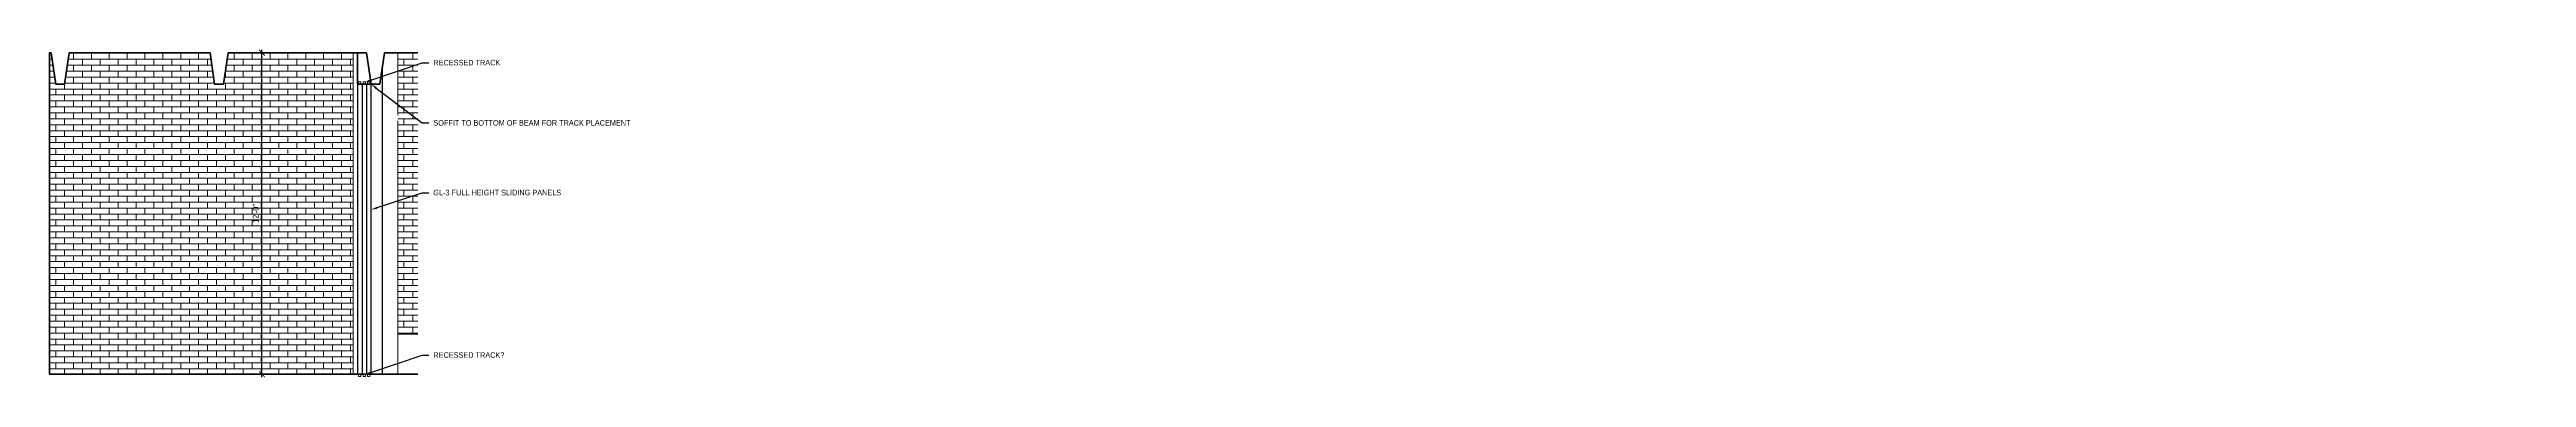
# Model space of a CAD drawing. Header units: inches. Extents: x -3027 to 6920, y -6604 to 320.
# Drawn here: x 1663 to 2772, y -5101 to -4955 of the extents above; entities that cross this region are included whole.
import ezdxf
from ezdxf import colors
from ezdxf.entities.mleader import LeaderData, LeaderLine
from ezdxf.math import Vec2, Vec3

# ---------------------------------------------------------------- set-up
doc = ezdxf.new("R2010")
doc.units = ezdxf.units.IN
doc.header["$LTSCALE"] = 4
doc.header["$MEASUREMENT"] = 0
doc.header["$PDMODE"] = 35
doc.header["$PDSIZE"] = -5
doc.linetypes.add('DASHED', pattern=[0.75, 0.5, -0.25])
doc.layers.get('0').update_dxf_attribs({"linetype": 'CONTINUOUS'})
doc.layers.get('Defpoints').update_dxf_attribs({"linetype": 'CONTINUOUS'})
for name, color, linetype, lineweight in [('A-ELEV-2', 5, 'CONTINUOUS', 25), ('A-ELEV-3', 8, 'CONTINUOUS', 15), ('A-ELEV-BYND', 9, 'DASHED', 9), ('A-ELEV-CUT', 3, 'CONTINUOUS', 50), ('A-ELEV-HTCH', 40, 'CONTINUOUS', 9), ('A-NOTE-DIM', 8, 'CONTINUOUS', 15), ('A-NOTE-REF', 8, 'CONTINUOUS', 15)]:
    doc.layers.add(name, color=color, linetype=linetype, lineweight=lineweight)
doc.styles.add('3_8SM', font='swisse.ttf', dxfattribs={"width": 0.9, "height": 2.666667})
doc.styles.add('ANNOT-SM', font='swisse.ttf', dxfattribs={"width": 0.9, "height": 0.078125})
doc.dimstyles.new('DIM3_8', dxfattribs={"dimtxt": 2.666667, "dimasz": 2.666667, "dimexe": 1.333333, "dimexo": 1.333333, "dimgap": 1.333333, "dimtad": 1, "dimdec": 4, "dimzin": 11, "dimdsep": 46, "dimlunit": 4, "dimtxsty": '3_8SM', "dimblk": 'ARCHTICK', "dimblk1": 'ARCHTICK', "dimblk2": 'ARCHTICK', "dimsah": 1, "dimcen": 2.666667, "dimdle": 1.333333, "dimclrd": 8, "dimclre": 8, "dimclrt": 8, "dimadec": 0, "dimazin": 0, "dimtfac": 4, "dimtdec": 4, "dimtofl": 0, "dimtmove": 2, "dimatfit": 3, "dimfxl": 1, "dimfrac": 2, "dimtzin": 0, "dimarcsym": 0})

# ---------------------------------------------------------------- blocks, each defined once
blk = doc.blocks.new('A$C6AF20732')
at = {"layer": 'A-ELEV-CUT'}
for p, q in [((-2, -14), (-4, 0)), ((2, -14), (4, 0)), ((-2, -14), (2, -14))]:
    blk.add_line(p, q, dxfattribs=at)
blk = doc.blocks.new('_ARCHTICK')
at = {"color": 0, "linetype": 'ByBlock', "const_width": 0.15}
blk.add_lwpolyline([(-0.5, -0.5), (0.5, 0.5)], dxfattribs=at)
blk = doc.blocks.new('*D35')
at = {"layer": 'A-NOTE-DIM', "color": 8, "lineweight": -2, "transparency": 16777216}
for p, q in [((1761.9, -4956), (1756.8, -4956)), ((1758.1, -5101.3), (1758.1, -4954.7)), ((1755.2, -5100), (1759.4, -5100))]:
    blk.add_line(p, q, dxfattribs=at)
at = {"layer": 'Defpoints', "color": 0, "transparency": 16777216}
for p in [(1758.1, -4956), (1763.3, -4956), (1753.9, -5100)]:
    blk.add_point(p, dxfattribs=at)
at = {"layer": 'A-NOTE-DIM', "color": 8, "lineweight": -2, "transparency": 16777216, "xscale": 2.666666666666667, "yscale": 2.666666666666667, "zscale": 2.666666666666667}
for p, rotation in [((1758.1, -4956), 90), ((1758.1, -5100), 270)]:
    blk.add_blockref('_ARCHTICK', p, dxfattribs=dict(at, rotation=rotation))
at = {"layer": 'A-NOTE-DIM', "color": 8, "transparency": 16777216, "insert": (1755.4, -5028), "char_height": 2.67, "attachment_point": 5, "rotation": 90, "style": '3_8SM'}
blk.add_mtext('12\'-0" ', dxfattribs=at)

msp = doc.modelspace()

# ---------------------------------------------------------------- hatches: boundary and pattern name
at = {"layer": 'A-ELEV-HTCH'}
h = msp.add_hatch(dxfattribs=at)
h.set_pattern_fill('AR-BRSTD', color=256, style=0)
h.set_pattern_definition([(0, (1601.7444, -4014.7728), (0, 2.667), []), (90, (1601.7444, -4014.7728), (-4, 2.667), [2.667, -2.667])])
h.paths.add_polyline_path([(1827.94779, -5082), (1827.94779, -4956), (1818.9998, -4956), (1818.9998, -5082)])
h.paths.add_polyline_path([(1671.75617, -4956), (1669.75617, -4970), (1665.75617, -4970), (1663.75617, -4956), (1663.0002, -4956), (1663.0002, -5100), (1798.9998, -5100), (1798.9998, -4956), (1742.95183, -4956), (1740.95183, -4970), (1736.95183, -4970), (1734.95183, -4956)])

# ---------------------------------------------------------------- linework, layer by layer
at = {"layer": 'A-ELEV-2'}
for p, q in [((1800.95183, -4970), (1800.95183, -5100)), ((1802.95183, -4970), (1802.95183, -5100)), ((1804.95183, -4970), (1804.95183, -5100)), ((1806.95183, -4970), (1806.95183, -5100)), ((1806.95183, -4970), (1806.95183, -5100)), ((1811.95183, -4963.33582), (1811.95183, -5100))]:
    msp.add_line(p, q, dxfattribs=at)
at = {"layer": 'A-ELEV-3'}
for p, q in [((1798.9998, -4956), (1798.9998, -5100)), ((1818.9998, -4956), (1818.9998, -4984)), ((1818.9998, -4986.5), (1818.9998, -5100))]:
    msp.add_line(p, q, dxfattribs=at)
msp.add_lwpolyline([(1819.15907, -5082), (1827.94779, -5082)], dxfattribs=at)
at = {"layer": 'A-ELEV-BYND'}
for points in [[(1802.45183, -4970), (1802.45183, -4969), (1801.45183, -4969), (1801.45183, -4970)], [(1804.45183, -4970), (1804.45183, -4969), (1803.45183, -4969), (1803.45183, -4970)], [(1806.45183, -4970), (1806.45183, -4969), (1805.45183, -4969), (1805.45183, -4970)], [(1802.45183, -5100), (1802.45183, -5101), (1801.45183, -5101), (1801.45183, -5100)], [(1804.45183, -5100), (1804.45183, -5101), (1803.45183, -5101), (1803.45183, -5100)], [(1806.45183, -5100), (1806.45183, -5101), (1805.45183, -5101), (1805.45183, -5100)]]:
    msp.add_lwpolyline(points, dxfattribs=at)
at = {"layer": 'A-ELEV-CUT'}
for p, q in [((1742.95183, -4956), (1804.9998, -4956)), ((1812.9998, -4956), (1827.94779, -4956))]:
    msp.add_line(p, q, dxfattribs=at)
for points in [[(1663.75617, -4956), (1663.0002, -4956), (1663.0002, -5100), (1827.94779, -5100)], [(1734.95183, -4956), (1671.75617, -4956)], [(1800.95183, -4956), (1800.95183, -4970), (1806.9998, -4970)]]:
    msp.add_lwpolyline(points, dxfattribs=at)

# ---------------------------------------------------------------- block references
at = {"layer": 'A-ELEV-CUT', "xscale": -1}
for p in [(1667.75617, -4956), (1738.95183, -4956), (1808.9998, -4956)]:
    msp.add_blockref('A$C6AF20732', p, dxfattribs=at)

# ---------------------------------------------------------------- dimensions: what is measured, and where the dimension line sits
at = {"layer": 'A-NOTE-DIM'}
dim = msp.add_linear_dim(base=(1758.0988, -4956), p1=(1753.88149, -5100), p2=(1763.25042, -4956), angle=90, dimstyle='DIM3_8', override={"dimpost": ' '}, dxfattribs=at)
dim.commit()
dim.dimension.update_dxf_attribs({"geometry": '*D35', "text_midpoint": (1755.39698, -5028)})

# ---------------------------------------------------------------- leaders
at = {"layer": 'A-NOTE-REF'}
ml = msp.add_multileader_mtext('Standard', dxfattribs=at)
ml.set_content('RECESSED TRACK', color=256, style='ANNOT-SM')
ml.set_leader_properties()
ml.build(insert=Vec2(0, 0))
ml.multileader.update_dxf_attribs({"dogleg_length": 0.09375, "arrow_head_size": 3, "scale": 32})
ctx = ml.context
ctx.base_point, ctx.scale, ctx.char_height, ctx.arrow_head_size, ctx.plane_origin = Vec3(1832.91246, -4960.4341), 32, 2.5, 3, Vec3(1823.48726, -4649.8732)
notes = []
notes.append((ctx, [(0, (1, 1, 0), (1829.91246, -4960.4341), (1, 0), 3, [(0, [(1804.45183, -4969)], 0, [])])]))
ctx.mtext.insert, ctx.mtext.width, ctx.mtext.flow_direction = Vec3(1834.91246, -4959.15114), 29.2961964, 5
ml = msp.add_multileader_mtext('Standard', dxfattribs=at)
ml.set_content('SOFFIT TO BOTTOM OF BEAM FOR TRACK PLACEMENT', color=256, style='ANNOT-SM')
ml.set_leader_properties()
ml.build(insert=Vec2(0, 0))
ml.multileader.update_dxf_attribs({"dogleg_length": 0.09375, "arrow_head_size": 3, "scale": 32})
ctx = ml.context
ctx.base_point, ctx.scale, ctx.char_height, ctx.arrow_head_size, ctx.plane_origin = Vec3(1832.91246, -4987.42759), 32, 2.5, 3, Vec3(1823.48726, -4673.5643)
notes.append((ctx, [(0, (1, 1, 0), (1829.91246, -4987.42759), (1, 0), 3, [(0, [(1806.95183, -4970)], 0, [])])]))
ctx.mtext.insert, ctx.mtext.width, ctx.mtext.flow_direction = Vec3(1834.91246, -4986.14463), 29.2961964, 5
ml = msp.add_multileader_mtext('Standard', dxfattribs=at)
ml.set_content('GL-3 FULL HEIGHT SLIDING PANELS', color=256, style='ANNOT-SM')
ml.set_leader_properties()
ml.build(insert=Vec2(0, 0))
ml.multileader.update_dxf_attribs({"dogleg_length": 0.09375, "arrow_head_size": 3, "scale": 32})
ctx = ml.context
ctx.base_point, ctx.scale, ctx.char_height, ctx.arrow_head_size, ctx.plane_origin = Vec3(1832.91246, -5018.6678), 32, 2.5, 3, Vec3(1823.48726, -4734.53609)
notes.append((ctx, [(0, (1, 1, 0), (1829.91246, -5018.6678), (1, 0), 3, [(0, [(1806.95183, -5026.33049)], 0, [])])]))
ctx.mtext.insert, ctx.mtext.width, ctx.mtext.flow_direction = Vec3(1834.91246, -5017.38483), 14.2029351, 5
ml = msp.add_multileader_mtext('Standard', dxfattribs=at)
ml.set_content('RECESSED TRACK?', color=256, style='ANNOT-SM')
ml.set_leader_properties()
ml.build(insert=Vec2(0, 0))
ml.multileader.update_dxf_attribs({"dogleg_length": 0.09375, "arrow_head_size": 3, "scale": 32})
ctx = ml.context
ctx.base_point, ctx.scale, ctx.char_height, ctx.arrow_head_size, ctx.plane_origin = Vec3(1832.91246, -5091.43549), 32, 2.5, 3, Vec3(1823.48726, -4780.87459)
notes.append((ctx, [(0, (1, 1, 0), (1829.91246, -5091.43549), (1, 0), 3, [(0, [(1804.45183, -5100.00139)], 0, [])])]))
ctx.mtext.insert, ctx.mtext.width, ctx.mtext.flow_direction = Vec3(1834.91246, -5090.15253), 29.2961964, 5
for ctx, leaders in notes:
    for number, flags, end, landing, length, lines in leaders:
        leader = LeaderData()
        leader.index, (leader.has_last_leader_line, leader.has_dogleg_vector, leader.attachment_direction) = number, flags
        leader.last_leader_point, leader.dogleg_vector, leader.dogleg_length = Vec3(end), Vec3(landing), length
        for number, points, colour, breaks in lines:
            line = LeaderLine()
            line.index, line.vertices, line.color, line.breaks = number, Vec3.list(points), colors.encode_raw_color(colour), breaks
            leader.lines.append(line)
        ctx.leaders.append(leader)

doc.saveas('drawing.dxf')
